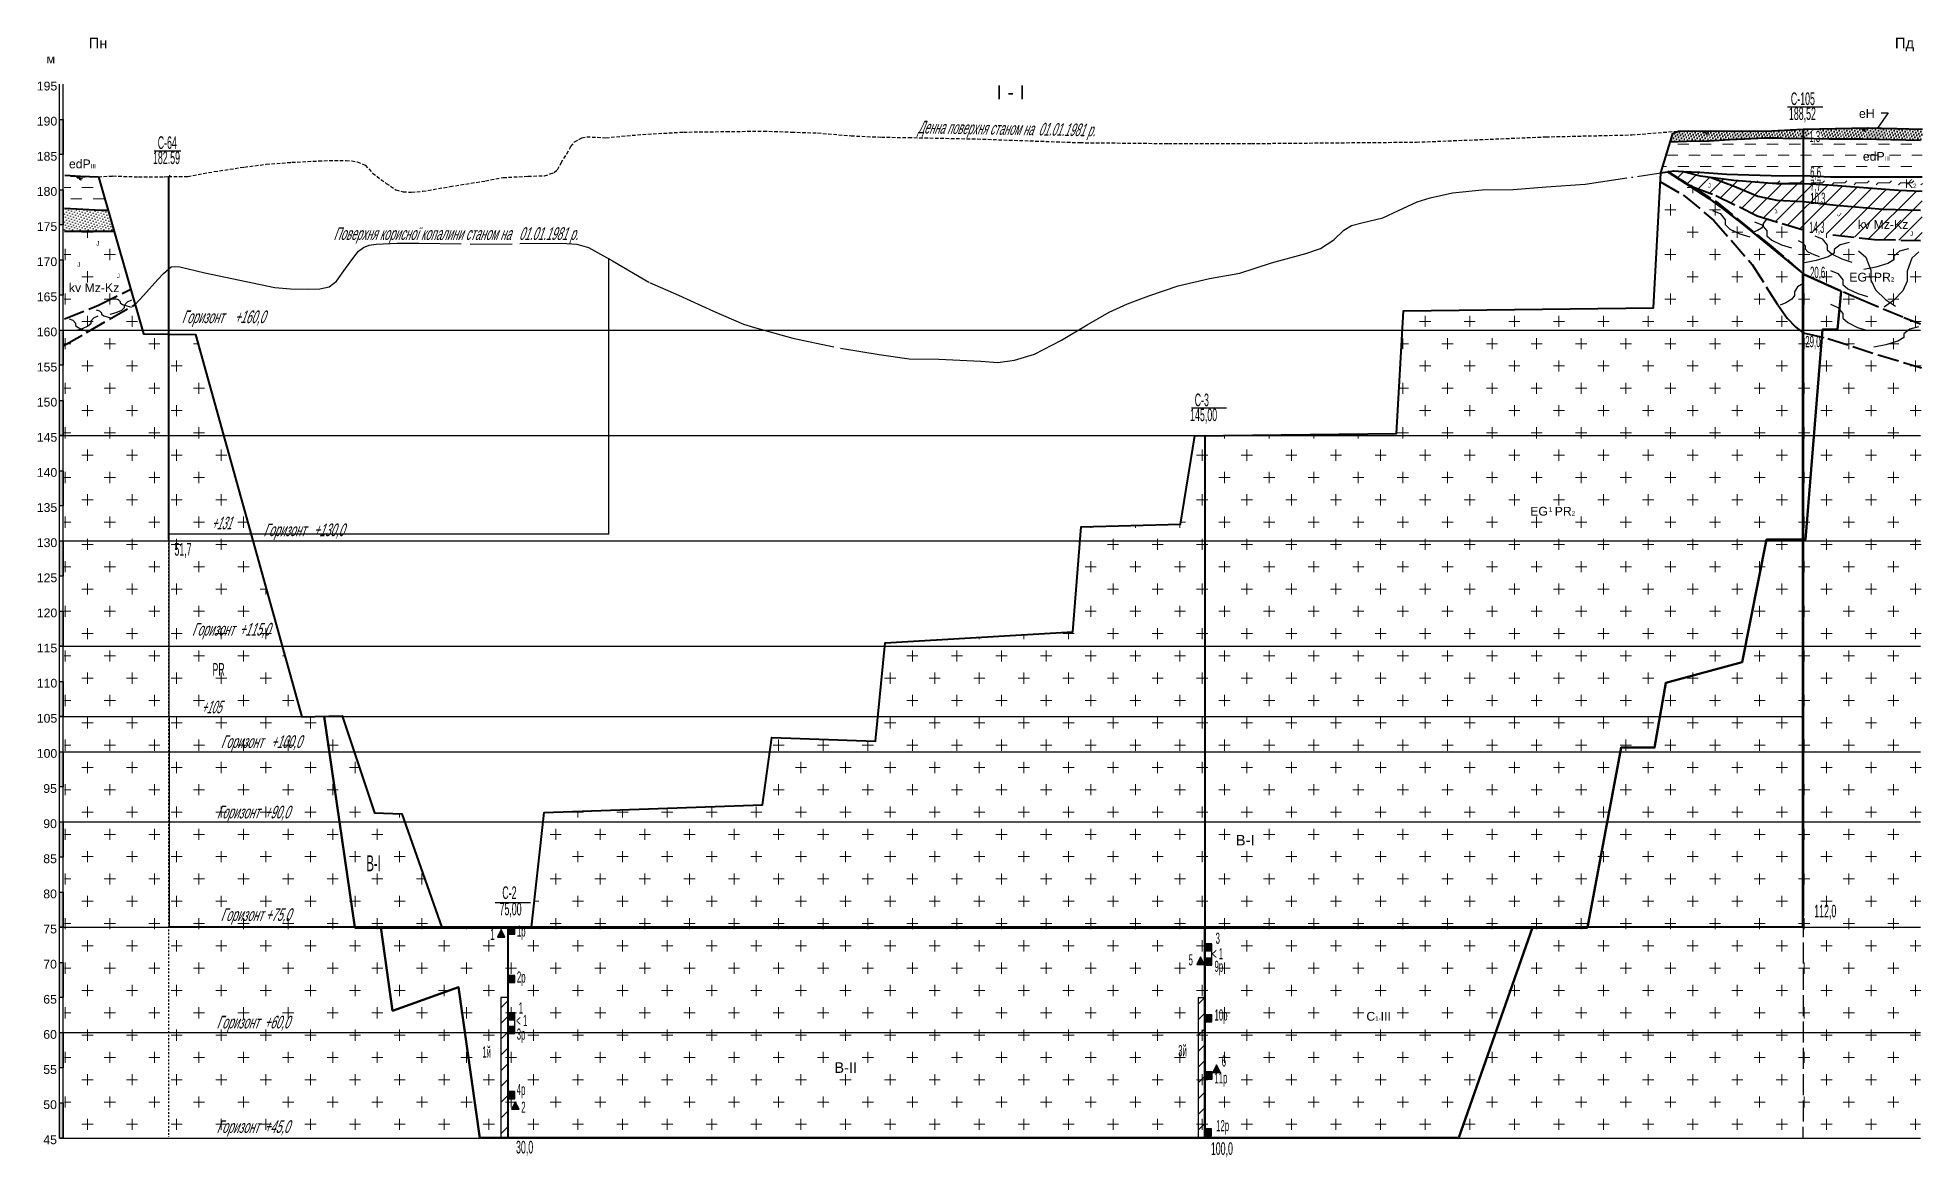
# Model space of a CAD drawing. Header units: millimetres. Extents: x 22962 to 25865, y 7703 to 10550.
# Drawn here: x 22962 to 24035, y 9913 to 10550 of the extents above; entities that cross this region are included whole.
import ezdxf

# ---------------------------------------------------------------- set-up
doc = ezdxf.new("R2010")
doc.units = ezdxf.units.MM
for name, pattern in [('ACAD_ISO02W100', [15, 12, -3]), ('ACAD_ISO04W100', [30, 24, -3, 0, -3]), ('JIS_02_1.0', [2, 1, -1]), ('JIS_02_2.0', [3, 2, -1])]:
    doc.linetypes.add(name, pattern=pattern)
doc.styles.get("Standard").update_dxf_attribs({"font": 'arial.ttf'})

msp = doc.modelspace()

# ---------------------------------------------------------------- texts
at = {"color": 7, "width": 0.5}
for s, height, p in [('188,52', 7.2, (23959.4, 10503.3)), ('C-105', 7.2, (23960.5, 10511.8)), ('C-64', 7.2, (23030.2, 10486.8)), ('C-64', 7.2, (23030.2, 10486.8)), ('1,3', 6.4, (23971, 10490.7)), ('182.59', 7.2, (23027.5, 10478.2)), ('182.59', 7.2, (23027.5, 10478.2)), ('6,6', 6.4, (23971.5, 10470.4)), ('7,7', 6.4, (23971.5, 10463)), ('10,3', 6.4, (23971.5, 10455.5)), ('14,3', 6.4, (23970.9, 10439)), ('20,6', 6.4, (23971.4, 10413.3)), ('29,0', 6.4, (23968.7, 10373.9)), ('145,00', 7.2, (23618.3, 10331.8)), ('C-3', 7.2, (23620.9, 10340.3)), ('51,7', 7.2, (23039.7, 10255.2)), ('PR', 7.14, (23061.4, 10186.9)), ('B-I', 9.13, (23149.1, 10075.5)), ('C-2', 7.2, (23226.5, 10059.7)), ('75,00', 7.2, (23224.9, 10050.4)), ('112,0', 7.2, (23973.8, 10049.2)), ('1', 6.35, (23219.6, 10036.4)), ('1p', 6.35, (23234.8, 10038.3)), ('3', 6.35, (23632.8, 10034.2)), ('5', 6.35, (23617.4, 10021.9)), ('< 1', 6.35, (23630.8, 10025.4)), ('2p', 6.35, (23234.8, 10012.1)), ('9p', 6.35, (23632.2, 10018.2)), ('1', 6.35, (23235.8, 9994.5)), ('10p', 6.35, (23632.2, 9990.5)), ('< 1', 6.35, (23234.4, 9987.3)), ('3p', 6.35, (23234.7, 9979.6)), ('1й', 6.35, (23215.1, 9969.4)), ('3й', 6.35, (23611.5, 9970.2)), ('6', 6.35, (23636.3, 9964.3)), ('4p', 6.35, (23234.7, 9948.1)), ('11p', 6.35, (23632.1, 9954.7)), ('2', 6.35, (23237.3, 9938)), ('12p', 6.35, (23633.1, 9927.5)), ('30,0', 7.2, (23234.3, 9914.8)), ('100,0', 7.2, (23630.1, 9914))]:
    msp.add_text(s, height=height, dxfattribs=at).set_placement(p)
at = {"color": 7, "oblique": 20, "width": 0.52381}
msp.add_text('Денна поверхня станом на  01.01.1981 р.', height=7.204, rotation=359, dxfattribs=at).set_placement((23463.1, 10495.7))
at = {"color": 7, "oblique": 20}
for s, height, width, p in [('Поверхня корисної копалини станом на   01.01.1981 р.', 7.204, 0.546296, (23130.3, 10435)), ('Горизонт    +160,0', 7.204, 0.558824, (23043.8, 10387.6)), ('+131', 7.2, 0.5, (23060.8, 10270.2)), ('Горизонт   +130,0', 7.204, 0.558824, (23090.4, 10266.3)), ('Горизонт  +115,0', 7.204, 0.558824, (23049.7, 10209.7)), ('+105', 7.2, 0.5, (23055, 10165.4)), ('Горизонт   +100,0', 7.204, 0.558824, (23066.1, 10145.7)), ('Горизонт  +90,0', 7.204, 0.5625, (23063.8, 10105.6)), ('Горизонт +75,0', 7.204, 0.5625, (23066, 10047.2)), ('Горизонт  +60,0', 7.204, 0.5625, (23063.7, 9986)), ('Горизонт  +45,0', 7.204, 0.5625, (23063.7, 9926.5))]:
    msp.add_text(s, height=height, dxfattribs=dict(at, width=width)).set_placement(p)
at = {"attachment_point": 1}
for s, width, insert, char_height in [('Пн', 11.476, (22990.9, 10550.1), 6), ('Пд', 11.476, (24019.8, 10550.1), 6), ('м', 5.842, (22966.9, 10540.5), 5), ('195', 6.882, (22961.3, 10525.1), 5), ('І - І', 37.474, (23508, 10523.1), 8), ('190', 6.882, (22961.3, 10505.1), 5), ('185', 6.882, (22961.3, 10485.1), 5), ('J', 3.832, (23913.2, 10467.2), 2.5), ('180', 6.882, (22961.3, 10465.1), 5), ('175', 6.882, (22961.3, 10445.1), 5), ('J', 3.832, (24028.4, 10439.8), 2.5), ('170', 6.882, (22961.3, 10425.1), 5), ('J', 3.832, (22995.2, 10434.3), 2.5), ('J', 3.832, (22984.4, 10422.2), 2.5), ('J', 3.832, (23006.9, 10415.8), 2.5), ('165', 6.882, (22961.3, 10405.1), 5), ('160', 6.882, (22961.3, 10385.1), 5), ('155', 6.882, (22961.3, 10365.1), 5), ('150', 6.882, (22961.3, 10345.1), 5), ('145', 6.882, (22961.3, 10325.1), 5), ('140', 6.882, (22961.3, 10305.1), 5), ('135', 6.882, (22961.3, 10285.1), 5), ('130', 6.882, (22961.3, 10265.1), 5), ('125', 6.882, (22961.3, 10245.1), 5), ('120', 6.882, (22961.3, 10225.1), 5), ('115', 6.882, (22961.3, 10205.1), 5), ('110', 6.882, (22961.3, 10185.1), 5), ('105', 6.882, (22961.3, 10165.1), 5), ('100', 6.882, (22961.3, 10145.1), 5), ('95', 6.882, (22965, 10125.1), 5), ('90', 6.882, (22965, 10105.1), 5), ('{\\H2x;В-І}', 15.593, (23644.3, 10096.2), 3), ('85', 6.882, (22965, 10085.1), 5), ('80', 6.882, (22965, 10065.1), 5), ('75', 6.882, (22965, 10045.1), 5), ('70', 6.882, (22965, 10025.1), 5), ('65', 6.882, (22965, 10005.1), 5), ('{\\H2x;С}1-{\\H2x;ІІІ}', 15.593, (23718.7, 9995.4), 2.5), ('60', 6.882, (22965, 9985.1), 5), ('55', 6.882, (22965, 9965.1), 5), ('{\\H2x;В-ІІ}', 15.593, (23415.6, 9966.7), 3), ('50', 6.882, (22965, 9945.1), 5), ('45', 6.882, (22965, 9925.1), 5)]:
    msp.add_mtext_dynamic_manual_height_columns(s, width=width, gutter_width=12.5, heights=[0], dxfattribs=dict(at, insert=insert, char_height=char_height))
at = {"lineweight": 20, "char_height": 2.5, "attachment_point": 1}
for s, width, insert in [('{\\H2x;eН}', 12.413, (23999.3, 10509.5)), ('{\\H2x;edP}III', 12.413, (22979.6, 10480.8)), ('{\\H2x;edP}III', 12.413, (24001.5, 10485.1)), ('{\\H2x;K}2', 12.413, (24025.5, 10469.5)), ('{\\H2x;kv Mz-Kz}', 37.545, (23998.7, 10446.3)), ('{\\H2x;EG  PR}2', 37.545, (23993.8, 10416.3)), ('1', 11.487, (24004.4, 10416)), ('{\\H2x;kv Mz-Kz}', 37.545, (22979.6, 10410.3)), ('{\\H2x;EG  PR}2', 37.545, (23812, 10283)), ('1', 11.487, (23822.6, 10282.8))]:
    msp.add_mtext_dynamic_manual_height_columns(s, width=width, gutter_width=12.5, heights=[0], dxfattribs=dict(at, insert=insert))
at = {"char_height": 2.5, "attachment_point": 1}
for insert, rotation in [((23950.5, 10452), 30.2123), ((23988.3, 10451), 317.6533)]:
    msp.add_mtext_dynamic_manual_height_columns('J', width=3.832, gutter_width=12.5, heights=[0], dxfattribs=dict(at, insert=insert, rotation=rotation))

# ---------------------------------------------------------------- hatches: boundary and pattern name
h = msp.add_hatch(color=256)
h.dxf.hatch_style = 1
h.paths.add_polyline_path([(22976.3, 10483.6), (22974.3, 10483.6), (22974.3, 10503.6), (22976.3, 10503.6)])
at = {"lineweight": 20}
h = msp.add_hatch(dxfattribs=at)
h.set_pattern_fill('DASH', color=256, scale=2)
h.set_pattern_definition([(0, (-786.362, -705.462), (6.35, 6.35), [6.35, -6.35])])
h.paths.add_polyline_path([(23886.3, 10473.2), (23893.8, 10474.4), (23899.1, 10473.9), (23908.6, 10473.6), (23924, 10472.5), (23955.5, 10471.5), (23967.6, 10471.6), (23983, 10471), (24035.3, 10471), (24035.3, 10491.8), (24001, 10492.6), (23982.2, 10492.6), (23967.6, 10492.8), (23965, 10492.9), (23959.6, 10492.8), (23952.4, 10493.1), (23945.4, 10493.1), (23933.9, 10492.6), (23925.6, 10492.2), (23913.9, 10491.4), (23901, 10491.2), (23891.8, 10491)])
at = {"lineweight": 40}
h = msp.add_hatch(dxfattribs=at)
h.set_pattern_fill('DOTS', angle=45)
h.paths.add_polyline_path([(23891.8, 10491), (23893.3, 10495.6), (23894.8, 10496.4), (23896.5, 10497), (23902.3, 10497.2), (23922.4, 10497), (23949.7, 10497.2), (23967.6, 10498.1), (24004.4, 10498.9), (24035.4, 10498.1), (24035.4, 10491.8), (24001.1, 10492.6), (23982.3, 10492.6), (23967.6, 10492.8), (23965.1, 10492.9), (23959.6, 10492.8), (23952.5, 10493.1), (23945.5, 10493.1), (23934, 10492.6), (23925.6, 10492.2), (23914, 10491.4), (23901, 10491.2)])
at = {"lineweight": 20}
h = msp.add_hatch(dxfattribs=at)
h.set_pattern_fill('CROSS', scale=2)
h.paths.add_polyline_path([(22976.9, 10439.9), (23005.3, 10439.9), (23022.1, 10381.6), (23051.7, 10381.1), (23112.2, 10163.4), (23135.2, 10164), (23153.6, 10108.8), (23169.2, 10108.2), (23192.1, 10043.4), (23243.1, 10043.6), (23250.4, 10108.9), (23374.7, 10113.3), (23380.1, 10151.7), (23439.1, 10149.6), (23444.5, 10205.6), (23551.4, 10211.8), (23556.3, 10271.6), (23612.9, 10273.2), (23620.9, 10323.4), (23735.8, 10324.8), (23739.9, 10394.7), (23882.2, 10396.4), (23886.4, 10473.2), (23890.2, 10473.8), (23904.7, 10465.3), (23917.7, 10460.3), (23941.4, 10448.8), (23955.5, 10444.3), (23967.6, 10440.8), (23984.5, 10437.9), (24008.1, 10435.2), (24035.4, 10434.7), (24034.3, 9923.6), (22977.1, 9923.6)])
h = msp.add_hatch(dxfattribs=at)
h.set_pattern_fill('DASH', color=256, scale=2)
h.paths.add_polyline_path([(22976.9, 10453), (22976.9, 10471.8), (22986.3, 10471.3), (22996.4, 10471), (23001.9, 10451.9), (22998, 10451.9)])
h = msp.add_hatch(dxfattribs=at)
h.set_pattern_fill('ANSI31', color=32, scale=2)
h.paths.add_polyline_path([(23927.9, 10469.1), (23914.4, 10470.8), (23908.9, 10471.5), (23899.1, 10473.9), (23893.9, 10474.4), (23890.2, 10473.8), (23904.7, 10465.3), (23917.7, 10460.3), (23941.4, 10448.8), (23955.5, 10444.3), (23967.6, 10440.8), (23984.5, 10437.9), (24008.1, 10435.2), (24035.4, 10434.7), (24035.3, 10462.7), (24021.8, 10463.3), (23982.2, 10466.4), (23967.6, 10467.2), (23952.3, 10467.2)])
h = msp.add_hatch(dxfattribs=at)
h.set_pattern_fill('FLEX', color=256)
h.set_pattern_definition([(0, (24010.285, 10467.44), (0, 6.35), [6.35, -6.35]), (45, (24016.6353, 10467.4398), (4e-16, 6.35), [1.5875, -5.80526, 1.5875, -8.98026])])
h.paths.add_polyline_path([(23928, 10469.1), (23914.5, 10470.8), (23908.9, 10471.5), (23899.2, 10473.9), (23908.7, 10473.6), (23924, 10472.5), (23955.5, 10471.5), (23967.6, 10471.6), (23983, 10471), (24035.4, 10471), (24035.4, 10462.7), (24021.9, 10463.3), (23982.2, 10466.4), (23967.6, 10467.2), (23952.3, 10467.2)])
h = msp.add_hatch(color=256)
h.dxf.hatch_style = 1
h.paths.add_polyline_path([(22976.3, 10443.6), (22974.3, 10443.6), (22974.3, 10463.6), (22976.3, 10463.6)])
h = msp.add_hatch(dxfattribs=at)
h.set_pattern_fill('DOTS', color=256, angle=45)
h.paths.add_polyline_path([(22976.9, 10453), (22998, 10451.9), (23001.9, 10451.9), (23005.3, 10439.9), (22976.9, 10439.9)])
h = msp.add_hatch(color=256)
h.dxf.hatch_style = 1
h.paths.add_polyline_path([(22976.3, 10403.6), (22974.3, 10403.6), (22974.3, 10423.6), (22976.3, 10423.6)])
h = msp.add_hatch(color=256)
h.dxf.hatch_style = 1
h.paths.add_polyline_path([(22976.3, 10363.6), (22974.3, 10363.6), (22974.3, 10383.6), (22976.3, 10383.6)])
h = msp.add_hatch(color=256)
h.dxf.hatch_style = 1
h.paths.add_polyline_path([(22976.3, 10323.6), (22974.3, 10323.6), (22974.3, 10343.6), (22976.3, 10343.6)])
h = msp.add_hatch(color=256)
h.dxf.hatch_style = 1
h.paths.add_polyline_path([(22976.3, 10283.6), (22974.3, 10283.6), (22974.3, 10303.6), (22976.3, 10303.6)])
h = msp.add_hatch(color=256)
h.dxf.hatch_style = 1
h.paths.add_polyline_path([(22976.3, 10243.6), (22974.3, 10243.6), (22974.3, 10263.6), (22976.3, 10263.6)])
h = msp.add_hatch(color=256)
h.dxf.hatch_style = 1
h.paths.add_polyline_path([(22976.3, 10203.6), (22974.3, 10203.6), (22974.3, 10223.6), (22976.3, 10223.6)])
h = msp.add_hatch(color=256)
h.dxf.hatch_style = 1
h.paths.add_polyline_path([(22976.3, 10163.6), (22974.3, 10163.6), (22974.3, 10183.6), (22976.3, 10183.6)])
h = msp.add_hatch(color=256)
h.dxf.hatch_style = 1
h.paths.add_polyline_path([(22976.3, 10123.6), (22974.3, 10123.6), (22974.3, 10143.6), (22976.3, 10143.6)])
h = msp.add_hatch(color=256)
h.dxf.hatch_style = 1
h.paths.add_polyline_path([(22976.3, 10083.6), (22974.3, 10083.6), (22974.3, 10103.6), (22976.3, 10103.6)])
h = msp.add_hatch(color=256)
h.dxf.hatch_style = 1
h.paths.add_polyline_path([(22976.3, 10043.6), (22974.3, 10043.6), (22974.3, 10063.6), (22976.3, 10063.6)])
h = msp.add_hatch(color=7)
h.dxf.hatch_style = 1
h.paths.add_polyline_path([(23223.7, 10038), (23228, 10038), (23225.8, 10042.3)])
h = msp.add_hatch(color=7, dxfattribs=at)
h.dxf.hatch_style = 1
h.paths.add_polyline_path([(23229.7, 10039.6), (23233.7, 10039.6), (23233.7, 10043.6), (23229.7, 10043.6)])
h = msp.add_hatch(color=9, dxfattribs=at)
h.dxf.hatch_style = 1
h.paths.add_polyline_path([(23626.7, 10030.1), (23630.7, 10030.1), (23630.7, 10034.1), (23626.7, 10034.1)])
h = msp.add_hatch(color=256)
h.dxf.hatch_style = 1
h.paths.add_polyline_path([(22976.3, 10003.6), (22974.3, 10003.6), (22974.3, 10023.6), (22976.3, 10023.6)])
h = msp.add_hatch(color=7)
h.dxf.hatch_style = 1
h.paths.add_polyline_path([(23622.1, 10022.4), (23626.5, 10022.4), (23624.3, 10026.7)])
h = msp.add_hatch(color=7, dxfattribs=at)
h.dxf.hatch_style = 1
h.paths.add_polyline_path([(23626.7, 10022.1), (23630.7, 10022.1), (23630.7, 10026.1), (23626.7, 10026.1)])
h = msp.add_hatch(color=7, dxfattribs=at)
h.dxf.hatch_style = 1
h.paths.add_polyline_path([(23229.7, 10012.2), (23233.7, 10012.2), (23233.7, 10016.2), (23229.7, 10016.2)])
h = msp.add_hatch(dxfattribs=at)
h.set_pattern_fill('ANSI31', scale=2)
h.paths.add_polyline_path([(23225.7, 9923.6), (23229.7, 9923.6), (23229.7, 10003.6), (23225.7, 10003.6)])
h = msp.add_hatch(color=9, dxfattribs=at)
h.dxf.hatch_style = 1
h.paths.add_polyline_path([(23229.7, 9990.9), (23233.7, 9990.9), (23233.7, 9994.9), (23229.7, 9994.9)])
h = msp.add_hatch(dxfattribs=at)
h.set_pattern_fill('ANSI31', scale=2)
h.paths.add_polyline_path([(23622.9, 9923.5), (23626.9, 9923.5), (23626.9, 10003.5), (23622.9, 10003.5)])
h = msp.add_hatch(color=7, dxfattribs=at)
h.dxf.hatch_style = 1
h.paths.add_polyline_path([(23229.7, 9983.1), (23233.7, 9983.1), (23233.7, 9987.1), (23229.7, 9987.1)])
h = msp.add_hatch(color=7, dxfattribs=at)
h.dxf.hatch_style = 1
h.paths.add_polyline_path([(23626.6, 9989.8), (23630.6, 9989.8), (23630.6, 9993.8), (23626.6, 9993.8)])
h = msp.add_hatch(color=256)
h.dxf.hatch_style = 1
h.paths.add_polyline_path([(22976.3, 9963.6), (22974.3, 9963.6), (22974.3, 9983.6), (22976.3, 9983.6)])
h = msp.add_hatch(color=7)
h.dxf.hatch_style = 1
h.paths.add_polyline_path([(23631.3, 9961), (23635.6, 9961), (23633.4, 9965.2)])
h = msp.add_hatch(color=7, dxfattribs=at)
h.dxf.hatch_style = 1
h.paths.add_polyline_path([(23626.8, 9957.2), (23630.8, 9957.2), (23630.8, 9961.2), (23626.8, 9961.2)])
h = msp.add_hatch(color=256)
h.dxf.hatch_style = 1
h.paths.add_polyline_path([(22976.3, 9923.6), (22974.3, 9923.6), (22974.3, 9943.6), (22976.3, 9943.6)])
h = msp.add_hatch(color=7, dxfattribs=at)
h.dxf.hatch_style = 1
h.paths.add_polyline_path([(23229.7, 9946), (23233.7, 9946), (23233.7, 9950), (23229.7, 9950)])
h = msp.add_hatch(color=7)
h.dxf.hatch_style = 1
h.paths.add_polyline_path([(23231.7, 9940), (23236.1, 9940), (23233.9, 9944.3)])
h = msp.add_hatch(color=7, dxfattribs=at)
h.dxf.hatch_style = 1
h.paths.add_polyline_path([(23626.5, 9924.9), (23630.5, 9924.9), (23630.5, 9928.9), (23626.5, 9928.9)])

# ---------------------------------------------------------------- linework, layer by layer
at = {"color": 7, "linetype": 'Continuous'}
for p, q in [((23958.6, 10510.7), (23978.7, 10510.7)), ((23028.2, 10485.7), (23043.4, 10485.7)), ((23619, 10339.3), (23639.1, 10339.3)), ((23017.6, 10163.6), (23093.8, 10163.6)), ((23222.5, 10057.8), (23242.6, 10057.8))]:
    msp.add_line(p, q, dxfattribs=at)
at = {"color": 7, "linetype": 'Continuous', "lineweight": 40}
for p, q in [((23967.6, 10498.1), (23967.6, 10050)), ((23036.3, 10471.2), (23036.3, 10264.4)), ((23626.6, 10323.1), (23626.6, 9923.1)), ((23229.6, 10043.3), (23229.7, 9923.6))]:
    msp.add_line(p, q, dxfattribs=at)
at = {"color": 1, "linetype": 'Continuous'}
for p, q in [((23037.1, 10471.3), (23037.1, 10471.8)), ((23286.9, 10424.7), (23286.9, 10267.5)), ((23036.7, 10267.6), (23287.2, 10267.6))]:
    msp.add_line(p, q, dxfattribs=at)
at = {"color": 7, "linetype": 'JIS_02_1.0'}
msp.add_line((23036.3, 10264.4), (23036.3, 9924.2), dxfattribs=at)
at = {"color": 5, "linetype": 'Continuous'}
for p, q in [((23036.6, 10163.6), (23966.9, 10163.6)), ((23966.9, 10163.3), (23966.4, 10163.3))]:
    msp.add_line(p, q, dxfattribs=at)
at = {"color": 7, "linetype": 'ACAD_ISO02W100'}
msp.add_line((23967.6, 10050), (23967.4, 9923.3), dxfattribs=at)
at = {"color": 3, "linetype": 'Continuous'}
msp.add_line((23036.8, 10044.1), (23967.1, 10044.1), dxfattribs=at)
at = {"color": 5, "linetype": 'Continuous', "lineweight": 50}
for p, q in [((23142.4, 10043.1), (23844.6, 10043.3)), ((23626.6, 10043.7), (23626.6, 9923.5))]:
    msp.add_line(p, q, dxfattribs=at)
for points in [[(22974.3, 9923.6), (22974.3, 10523.6)], [(22976.3, 9923.6), (22976.3, 10523.6)]]:
    msp.add_lwpolyline(points)
for points in [[(22976.3, 10483.6), (22974.3, 10483.6), (22974.3, 10503.6), (22976.3, 10503.6)], [(22976.3, 10443.6), (22974.3, 10443.6), (22974.3, 10463.6), (22976.3, 10463.6)], [(22976.3, 10403.6), (22974.3, 10403.6), (22974.3, 10423.6), (22976.3, 10423.6)], [(22976.3, 10363.6), (22974.3, 10363.6), (22974.3, 10383.6), (22976.3, 10383.6)], [(22976.3, 10323.6), (22974.3, 10323.6), (22974.3, 10343.6), (22976.3, 10343.6)], [(22976.3, 10283.6), (22974.3, 10283.6), (22974.3, 10303.6), (22976.3, 10303.6)], [(22976.3, 10243.6), (22974.3, 10243.6), (22974.3, 10263.6), (22976.3, 10263.6)], [(22976.3, 10203.6), (22974.3, 10203.6), (22974.3, 10223.6), (22976.3, 10223.6)], [(22976.3, 10163.6), (22974.3, 10163.6), (22974.3, 10183.6), (22976.3, 10183.6)], [(22976.3, 10123.6), (22974.3, 10123.6), (22974.3, 10143.6), (22976.3, 10143.6)], [(22976.3, 10083.6), (22974.3, 10083.6), (22974.3, 10103.6), (22976.3, 10103.6)], [(22976.3, 10043.6), (22974.3, 10043.6), (22974.3, 10063.6), (22976.3, 10063.6)], [(23223.7, 10038), (23228, 10038), (23225.8, 10042.3)], [(22976.3, 10003.6), (22974.3, 10003.6), (22974.3, 10023.6), (22976.3, 10023.6)], [(23622.1, 10022.4), (23626.5, 10022.4), (23624.3, 10026.7)], [(22976.3, 9963.6), (22974.3, 9963.6), (22974.3, 9983.6), (22976.3, 9983.6)], [(23631.3, 9961), (23635.6, 9961), (23633.4, 9965.2)], [(22976.3, 9923.6), (22974.3, 9923.6), (22974.3, 9943.6), (22976.3, 9943.6)], [(23231.7, 9940), (23236.1, 9940), (23233.9, 9944.3)]]:
    msp.add_lwpolyline(points, close=True)
at = {"color": 7, "linetype": 'Continuous'}
for points in [[(24011.9, 10507.4), (24015.9, 10507.4), (24009.8, 10498.6)], [(23910.2, 10496.9), (23915.2, 10496.9), (23910.8, 10496.2), (23913.7, 10495.8), (23911.8, 10495.4), (23912.9, 10495.1), (23912.5, 10494.9)], [(23999.9, 10498.8), (24004.8, 10498.8), (24000.5, 10498.2), (24003.4, 10497.7), (24001.5, 10497.4), (24002.6, 10497), (24002.2, 10496.8)], [(22983.8, 10471), (22988.8, 10471), (22984.4, 10470.4), (22987.4, 10470), (22985.4, 10469.6), (22986.5, 10469.3), (22986.1, 10469.1)], [(23915.9, 10451.7), (23920.2, 10450), (23923, 10446.4), (23923, 10443.8), (23925.8, 10441.2), (23931.4, 10438.5), (23937.1, 10436.8)], [(23947.7, 10446.9), (23946, 10446), (23944.8, 10444.3), (23944.8, 10443), (23943.7, 10441.7), (23941.5, 10440.3), (23939.2, 10439.5)], [(23939.7, 10445.3), (23944, 10443.6), (23946.8, 10440.1), (23946.8, 10437.4), (23949.6, 10434.8), (23955.2, 10432.2), (23960.9, 10430.4)], [(23974.1, 10437.3), (23978.3, 10435.6), (23981.2, 10432.1), (23981.1, 10429.4), (23984, 10426.8), (23989.6, 10424.2), (23995.2, 10422.4)], [(23964.6, 10434.7), (23967, 10433.6), (23968.6, 10431.5), (23968.6, 10429.9), (23970.2, 10428.3), (23973.5, 10426.7), (23976.7, 10425.6)], [(23993.7, 10433.6), (23988.6, 10432.2), (23985.2, 10429.5), (23985.2, 10427.4), (23981.8, 10425.3), (23975, 10423.2), (23968.3, 10421.9)], [(23999, 10428.8), (24003.2, 10425.1), (24006, 10417.7), (24006, 10412.2), (24008.8, 10406.6), (24014.4, 10401.1), (24020.1, 10397.3)], [(24027.5, 10429.9), (24022.4, 10428.5), (24019.1, 10425.7), (24019.1, 10423.7), (24015.7, 10421.6), (24008.9, 10419.5), (24002.1, 10418.1)], [(24033.4, 10428.3), (24029.4, 10424.6), (24026.8, 10417.2), (24026.8, 10411.6), (24024.2, 10406.1), (24019, 10400.5), (24013.7, 10396.8)], [(23983.1, 10417.6), (23987.3, 10415.8), (23990.1, 10412.3), (23990.1, 10409.7), (23992.9, 10407.1), (23998.6, 10404.4), (24004.2, 10402.7)], [(23966.6, 10409.6), (23964.2, 10408.2), (23962.6, 10405.4), (23962.6, 10403.4), (23961, 10401.3), (23957.7, 10399.2), (23954.4, 10397.8)], [(22995.1, 10395.2), (22997, 10394.7), (22998.2, 10393.5), (22998.2, 10392.7), (22999.5, 10391.8), (23002, 10391), (23004.6, 10390.4)], [(23015.2, 10400.6), (23012.7, 10399.6), (23011.1, 10397.7), (23011.1, 10396.3), (23009.5, 10394.9), (23006.3, 10393.5), (23003, 10392.6)], [(23005.7, 10401.6), (23007.6, 10401.1), (23008.8, 10399.9), (23008.8, 10399.1), (23010.1, 10398.2), (23012.6, 10397.4), (23015.2, 10396.8)], [(23983, 10398.4), (23987.3, 10396.6), (23990.1, 10393.1), (23990.1, 10390.5), (23992.9, 10387.9), (23998.5, 10385.2), (24004.2, 10383.5)], [(22977.1, 10383.6), (24034.3, 10383.6)], [(22979.7, 10390.1), (22981.9, 10389.3), (22983.4, 10387.6), (22983.4, 10386.3), (22984.9, 10385.1), (22987.8, 10383.8), (22990.8, 10382.9)], [(22996.1, 10391.5), (22993.7, 10390.5), (22992.1, 10388.7), (22992.1, 10387.2), (22990.4, 10385.8), (22987.2, 10384.4), (22983.9, 10383.5)], [(24033.3, 10385.6), (24028.2, 10384.2), (24024.8, 10381.5), (24024.8, 10379.4), (24021.4, 10377.3), (24014.6, 10375.2), (24007.8, 10373.9)], [(22977.1, 10323.6), (24034.3, 10323.6)], [(22977.1, 10263.6), (24034.3, 10263.6)], [(22977.1, 10203.6), (24034.3, 10203.6)], [(22977.1, 10143.6), (24034.3, 10143.6)], [(22977.1, 10103.6), (24034.3, 10103.6)], [(22977.1, 10043.6), (24034.3, 10043.6)], [(23192.1, 10043.6), (23243.1, 10043.6)], [(22977.1, 9983.6), (24034.3, 9983.6)], [(22977.1, 9923.6), (24034.3, 9923.6)]]:
    msp.add_lwpolyline(points, dxfattribs=at)
at = {"linetype": 'JIS_02_2.0', "lineweight": 25}
msp.add_lwpolyline([(22996.4, 10471), (23004.7, 10471.4), (23019.3, 10470.9), (23033.8, 10470.9), (23036.3, 10471.2), (23047.3, 10471.2), (23062.4, 10473.9), (23079.6, 10476.5), (23092, 10478.1), (23106.6, 10479.2), (23121.9, 10480), (23130.9, 10480.3), (23137.5, 10480.3), (23140.7, 10480), (23143.9, 10479.5), (23148.4, 10477.6), (23152.6, 10473.1), (23160.3, 10467.2), (23165.8, 10463.5), (23170, 10462.4), (23174.8, 10462.2), (23181.2, 10462.7), (23196.8, 10465.4), (23216.9, 10468.6), (23227, 10470.5), (23241.2, 10471.3), (23250.5, 10471.5), (23253.7, 10472.6), (23256.1, 10473.4), (23257.9, 10475), (23260, 10478.8), (23263.2, 10484.1), (23265.6, 10488.1), (23267.7, 10490.8), (23270.1, 10492.1), (23271.7, 10493.2), (23274.6, 10493.7), (23285.5, 10493.2), (23306.4, 10495.1), (23329.7, 10496.4), (23354, 10496.7), (23375.4, 10497), (23391.3, 10496.4), (23406.1, 10495.9), (23425.2, 10494.3), (23442.4, 10493.5), (23458, 10493.3), (23497.1, 10492.5), (23555.6, 10490.4), (23605.9, 10489.9), (23653.2, 10489.9), (23747.2, 10490.7), (23783.2, 10492.1), (23821, 10493.7), (23869.9, 10494.8), (23896.5, 10497)], dxfattribs=at)
at = {"linetype": 'Continuous', "lineweight": 40}
for points in [[(23243.1, 10043.6), (23250.4, 10108.9), (23374.7, 10113.3), (23380.1, 10151.7), (23439.1, 10149.6), (23444.5, 10205.6), (23551.4, 10211.8), (23556.3, 10271.6), (23612.9, 10273.2), (23620.9, 10323.4), (23735.8, 10324.8), (23739.9, 10394.7), (23882.2, 10396.4), (23886.4, 10473.2), (23893.3, 10495.6), (23894.9, 10496.4), (23896.5, 10497), (23902.3, 10497.2), (23922.4, 10497), (23949.7, 10497.2), (23967.6, 10498.1), (24004.4, 10498.9), (24035.4, 10498.1)], [(22996.4, 10471), (23022.1, 10381.6), (23051.7, 10381.1), (23112.2, 10163.4), (23135.2, 10164), (23153.6, 10108.8), (23169.2, 10108.2), (23192.1, 10043.4)]]:
    msp.add_lwpolyline(points, dxfattribs=at)
at = {"color": 7, "linetype": 'Continuous', "lineweight": 40}
for points in [[(23891.8, 10490.9), (23901, 10491.2), (23914, 10491.4), (23925.6, 10492.2), (23934, 10492.6), (23945.5, 10493.1), (23952.5, 10493.1), (23959.6, 10492.8), (23965.1, 10492.9), (23982.3, 10492.6), (24001.1, 10492.6), (24034.4, 10491.8)], [(22977.3, 10471.8), (22986.3, 10471.3), (22996.4, 10471)], [(23886.4, 10473.2), (23893.9, 10474.4), (23899.2, 10473.9), (23908.7, 10473.6), (23924, 10472.5), (23955.5, 10471.5), (23967.6, 10471.6), (23967.6, 10471.6), (23983, 10471), (24035.3, 10471)], [(23899.2, 10473.9), (23908.9, 10471.5), (23928, 10469.1), (23952.3, 10467.2), (23967.6, 10467.2), (23982.2, 10466.4), (24021.9, 10463.3), (24035.3, 10462.7)], [(23914.5, 10470.8), (23928.2, 10465.6), (23941.7, 10460), (23952.6, 10457.6), (23967.6, 10456.8), (23986.2, 10454.7), (24012.9, 10452.6), (24034.3, 10452)], [(22977.1, 10453), (22998, 10451.9), (23001.5, 10451.9)], [(22977.1, 10439.9), (23005.2, 10439.9)]]:
    msp.add_lwpolyline(points, dxfattribs=at)
at = {"linetype": 'ACAD_ISO04W100', "lineweight": 25}
msp.add_lwpolyline([(23017.3, 10398.3), (23022, 10403.4), (23030.2, 10412.5), (23033.4, 10415.9), (23036.6, 10418.6), (23037.9, 10419.7), (23039.8, 10419.9), (23042.7, 10419.7), (23057, 10416.2), (23080.5, 10411.4), (23096.9, 10408), (23105.9, 10407.2), (23116, 10406.9), (23122.6, 10407.2), (23127.9, 10408.2), (23132.1, 10411.5), (23137.2, 10418.7), (23141.9, 10425.1), (23144.6, 10428.5), (23147.5, 10430.7), (23150.7, 10432), (23154.6, 10432.5), (23166.6, 10433.1), (23179, 10433.1), (23208.1, 10432.6), (23236.4, 10432.9), (23260.2, 10433.1), (23268.9, 10432.6), (23275.6, 10430.7), (23289.3, 10423), (23310.4, 10410.7), (23326.8, 10403.5), (23346.7, 10394.5), (23363.8, 10387), (23370.2, 10385.2), (23391.9, 10379), (23419.1, 10373.4), (23441.1, 10369.7), (23458.3, 10367.3), (23475.2, 10367.1), (23499, 10366), (23508.8, 10365.2), (23518.3, 10366.6), (23529.7, 10370), (23545.1, 10378), (23559.6, 10386.6), (23572.1, 10393.8), (23582.7, 10398.6), (23594.8, 10403.1), (23611.5, 10408.8), (23629.3, 10413), (23646.7, 10416), (23664.7, 10421.9), (23684.3, 10427.2), (23692.5, 10430.1), (23700.2, 10435), (23705.8, 10440.6), (23710.3, 10443.2), (23716.1, 10444.8), (23728, 10447.5), (23737, 10451.8), (23747.6, 10456.6), (23755, 10459), (23767.7, 10461.9), (23784.7, 10463.5), (23802.4, 10463.8), (23821.2, 10465.2), (23843.4, 10466.8), (23874.1, 10471.3), (23886.4, 10473.2)], dxfattribs=at)
at = {"color": 7, "linetype": 'ACAD_ISO02W100', "lineweight": 40}
for points in [[(23886.2, 10468), (23899.4, 10460.5), (23916.6, 10446.1), (23938.5, 10421), (23953, 10398.1), (23958.3, 10390.4), (23963.3, 10385.3), (23967.6, 10382), (23981.5, 10378.9), (24010.3, 10369.6), (24034.9, 10362.1)], [(23890.2, 10473.8), (23904.7, 10465.3), (23917.7, 10460.3), (23941.4, 10448.8), (23955.5, 10444.3), (23967.6, 10440.8)], [(23904.7, 10465.3), (23917.9, 10456.8), (23947, 10433.3), (23959.1, 10423.2), (23967.6, 10415.6), (23976.8, 10411.5), (23999.3, 10401.6), (24024.9, 10390.9), (24034.4, 10387.2)], [(23984.5, 10437.9), (24008.1, 10435.2), (24034.3, 10434.7)], [(22977, 10390), (22996.4, 10397.8), (23014.9, 10406.9)], [(22976.7, 10374.8), (23017.3, 10398.3)]]:
    msp.add_lwpolyline(points, dxfattribs=at)
at = {"color": 5, "linetype": 'Continuous', "lineweight": 50}
for points in [[(23966.4, 10416.8), (23933.8, 10443.6), (23921.7, 10452.9), (23914, 10458.5), (23890.2, 10473.9)], [(23989.2, 10405.8), (23968, 10415.3)], [(23989.1, 10405.9), (23987.1, 10384), (23978.6, 10384), (23968.8, 10264.4), (23946.6, 10264.4), (23932.7, 10194.5), (23889.3, 10182.8), (23882.9, 10145.9), (23863.8, 10145.9), (23844.6, 10043.5)], [(23125.1, 10163.7), (23142.5, 10043.6), (23157.2, 10043.6), (23164, 9996.1), (23201.6, 10009.5), (23213.6, 9923.6)], [(23213.4, 9923.8), (23628.5, 9923.8)]]:
    msp.add_lwpolyline(points, dxfattribs=at)
at = {"color": 5, "linetype": 'Continuous'}
for points in [[(23967.1, 10163.3), (23967.1, 10416.3)], [(23036.7, 10163.7), (23036.7, 10267.5)]]:
    msp.add_lwpolyline(points, dxfattribs=at)
at = {"color": 4}
for points in [[(22974.3, 10383.6), (23243.7, 10383.6)], [(22974.3, 10323.6), (23243.7, 10323.6)], [(22974.3, 10263.6), (23243.7, 10263.6)], [(22974.3, 10203.6), (23243.7, 10203.6)], [(22974.3, 10163.6), (23243.7, 10163.6)], [(22974.3, 10143.6), (23243.7, 10143.6)], [(22974.3, 10103.6), (23243.7, 10103.6)], [(22974.3, 10043.6), (23243.7, 10043.6)], [(22974.3, 9983.6), (23243.7, 9983.6)], [(22974.3, 9923.6), (23244.1, 9923.6)]]:
    msp.add_lwpolyline(points, dxfattribs=at)
at = {"color": 3, "linetype": 'Continuous'}
for points in [[(23036.9, 10043.8), (23036.9, 10163.5)], [(23967.1, 10044.3), (23967.1, 10163.3)]]:
    msp.add_lwpolyline(points, dxfattribs=at)
at = {"color": 7, "linetype": 'Continuous'}
for points in [[(23229.7, 10039.6), (23233.7, 10039.6), (23233.7, 10043.6), (23229.7, 10043.6)], [(23626.7, 10030.1), (23630.7, 10030.1), (23630.7, 10034.1), (23626.7, 10034.1)], [(23626.7, 10026.1), (23630.7, 10026.1), (23630.7, 10030.1), (23626.7, 10030.1)], [(23626.7, 10022.1), (23630.7, 10022.1), (23630.7, 10026.1), (23626.7, 10026.1)], [(23229.7, 10012.2), (23233.7, 10012.2), (23233.7, 10016.2), (23229.7, 10016.2)], [(23225.7, 9923.6), (23229.7, 9923.6), (23229.7, 10003.6), (23225.7, 10003.6)], [(23229.7, 9990.9), (23233.7, 9990.9), (23233.7, 9994.9), (23229.7, 9994.9)], [(23622.9, 9923.5), (23626.9, 9923.5), (23626.9, 10003.5), (23622.9, 10003.5)], [(23229.7, 9987), (23233.7, 9987), (23233.7, 9991), (23229.7, 9991)], [(23229.7, 9983.1), (23233.7, 9983.1), (23233.7, 9987.1), (23229.7, 9987.1)], [(23626.6, 9989.8), (23630.6, 9989.8), (23630.6, 9993.8), (23626.6, 9993.8)], [(23626.8, 9957.2), (23630.8, 9957.2), (23630.8, 9961.2), (23626.8, 9961.2)], [(23229.7, 9946), (23233.7, 9946), (23233.7, 9950), (23229.7, 9950)], [(23626.5, 9924.9), (23630.5, 9924.9), (23630.5, 9928.9), (23626.5, 9928.9)]]:
    msp.add_lwpolyline(points, close=True, dxfattribs=at)
at = {"color": 3, "linetype": 'Continuous', "lineweight": 50}
for points in [[(23844.6, 10043.5), (23844.6, 10043.5), (23813.3, 10043.4), (23771.3, 9923.9)], [(23627.9, 9923.8), (23770.6, 9923.8)]]:
    msp.add_lwpolyline(points, dxfattribs=at)

msp.set_redraw_order([(e.dxf.handle, doc.entitydb.next_handle()) for e in msp.query("TEXT MTEXT ATTDEF DIMENSION ARC_DIMENSION")])  # texts and dimensions are drawn at this point

doc.saveas('drawing.dxf')
